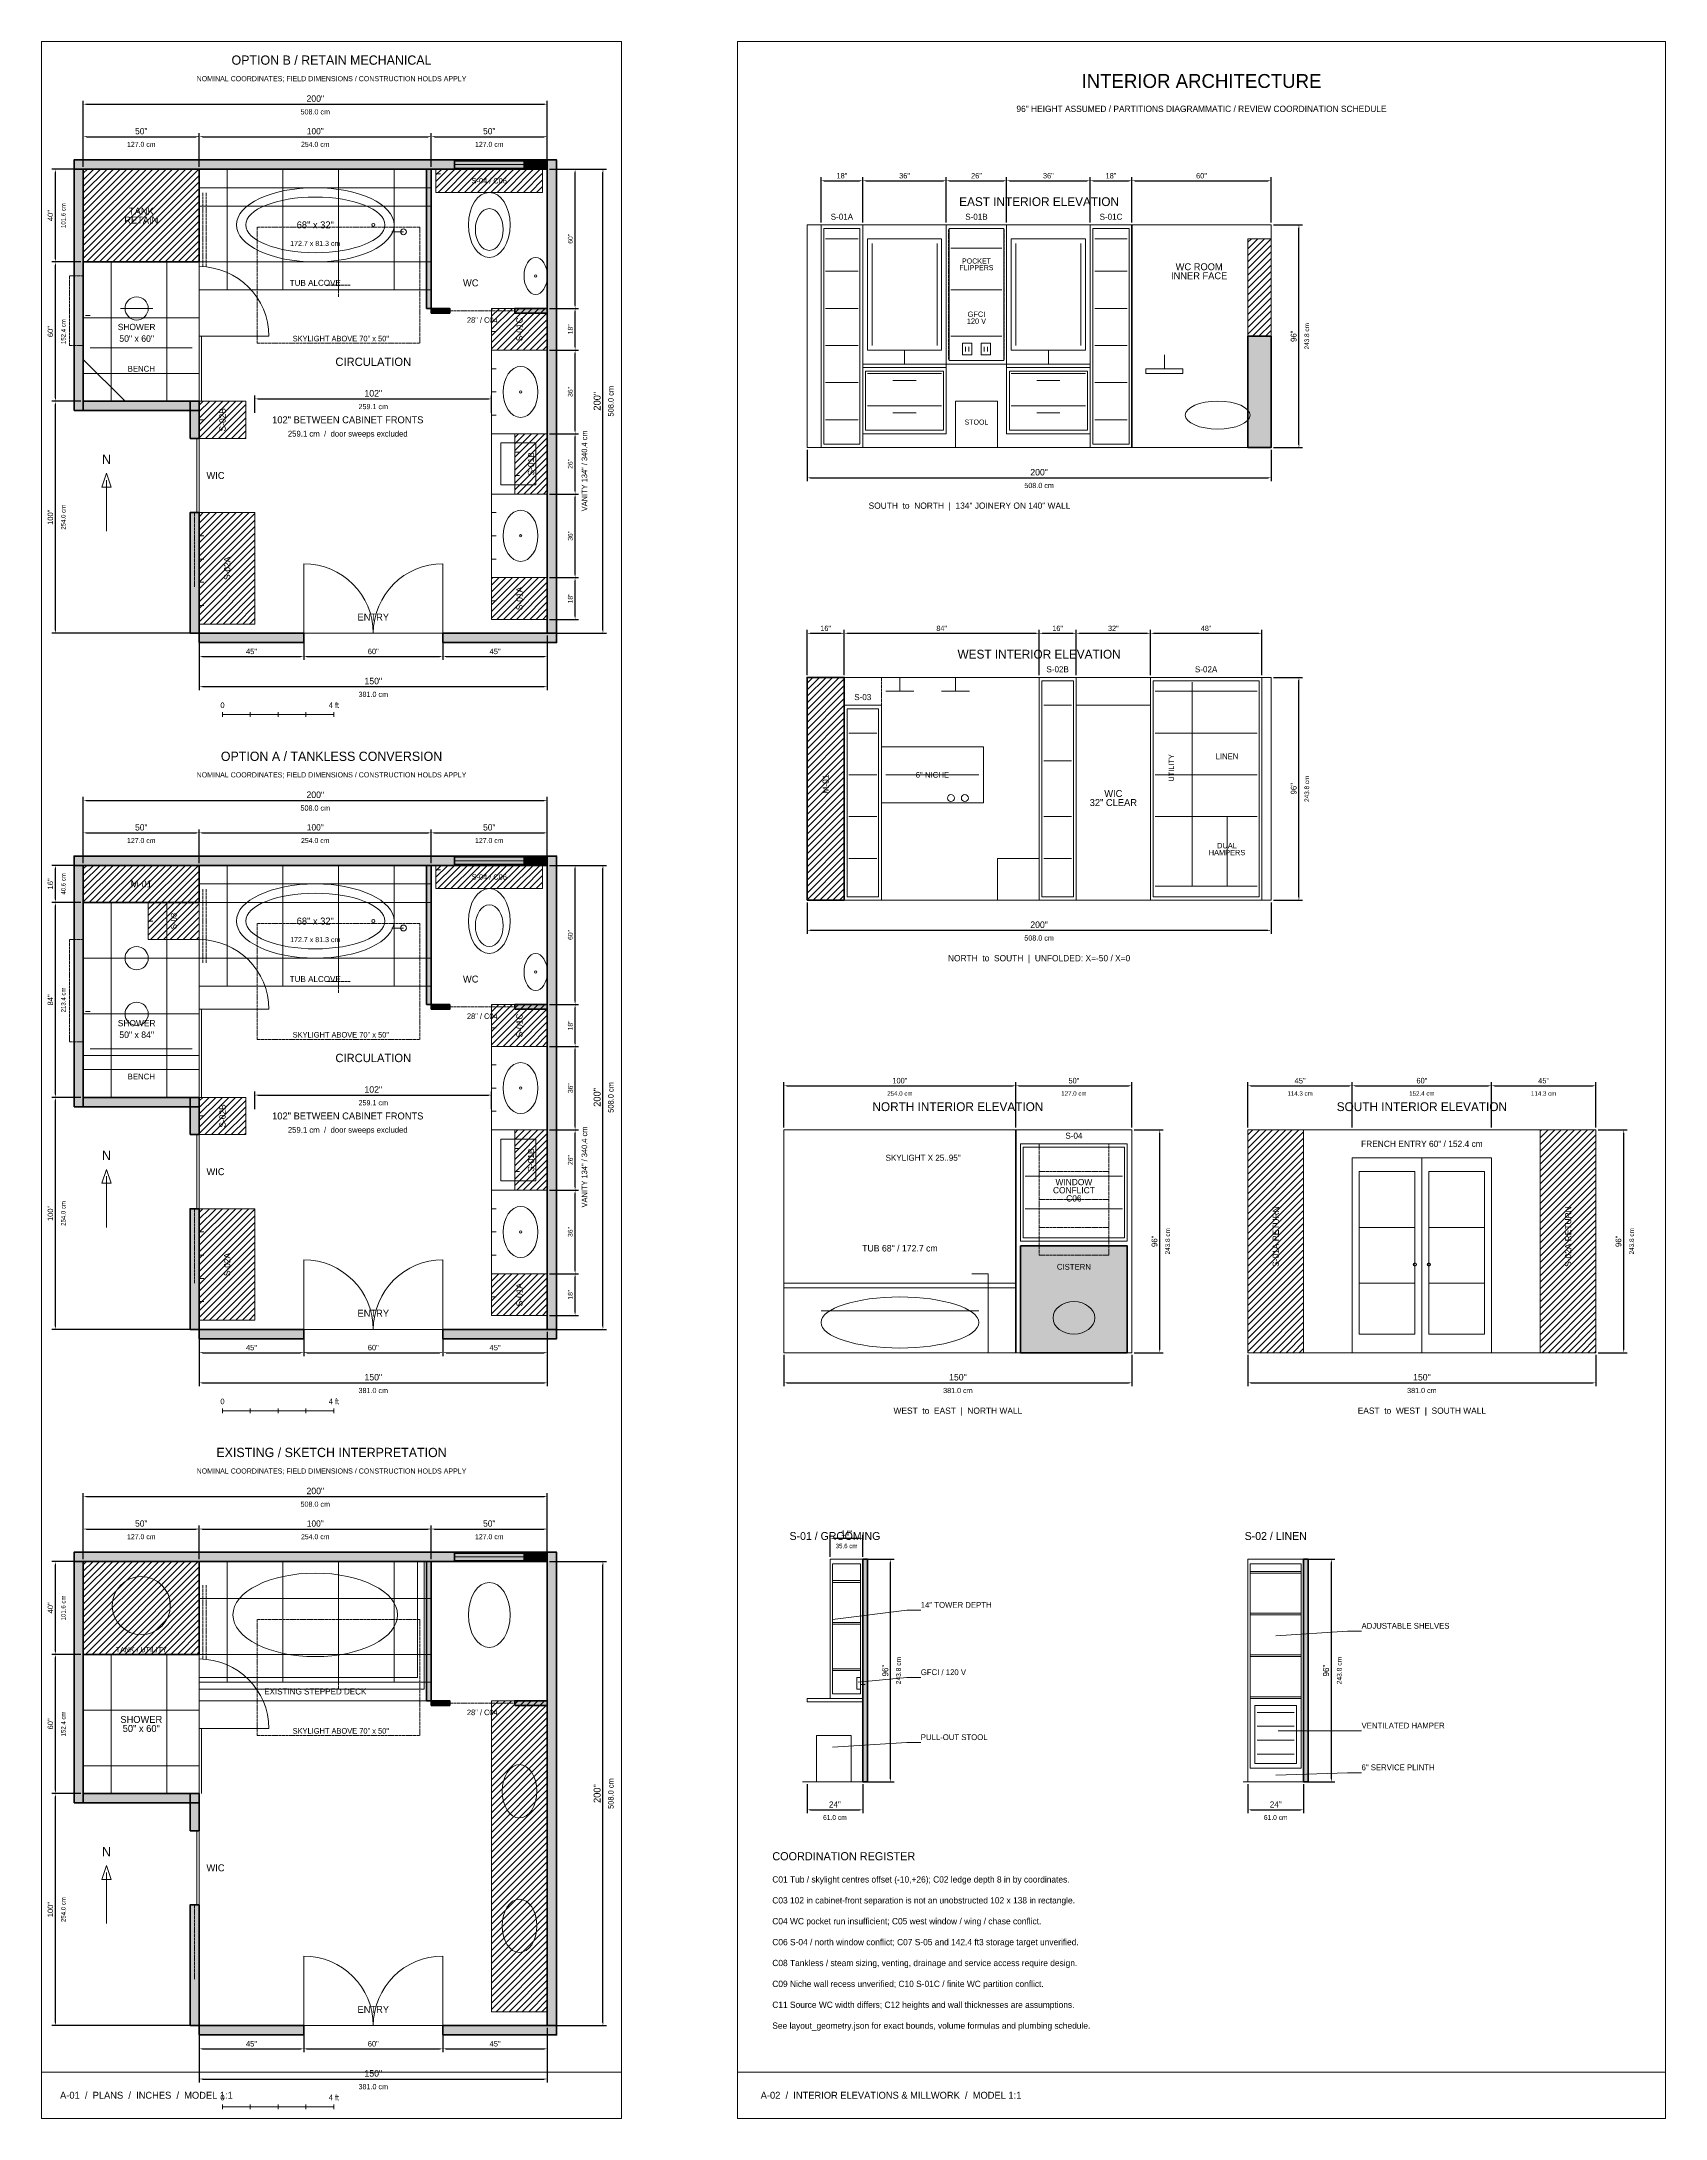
# Model space of a CAD drawing. Header units: inches. Extents: x 0 to 700, y 0 to 895.
import ezdxf
from ezdxf.enums import TextEntityAlignment as Align

# ---------------------------------------------------------------- set-up
doc = ezdxf.new("R2010")
doc.units = ezdxf.units.IN
doc.header["$MEASUREMENT"] = 0
doc.linetypes.add('DASHED', pattern=[1.524, 1.27, -0.254])
for name, color, linetype, lineweight in [('A-ANNO-TEXT', 7, 'Continuous', 13), ('A-CLNG-SKYLIGHT', 7, 'Continuous', 13), ('A-COORD-HOLD', 7, 'Continuous', 13), ('A-DIMS-IMP', 7, 'Continuous', 13), ('A-DIMS-MET', 7, 'Continuous', 13), ('A-DOOR', 7, 'Continuous', 13), ('A-ELEV-LINE', 7, 'Continuous', 13), ('A-FIXT-PLMB', 7, 'Continuous', 18), ('A-FLOR-PATT', 7, 'Continuous', 13), ('A-GLAZ', 7, 'Continuous', 13), ('A-MILLWORK-STOR', 7, 'Continuous', 18), ('A-WALL-EXIST', 7, 'Continuous', 40), ('A-WALL-NEW', 7, 'Continuous', 40)]:
    doc.layers.add(name, color=color, linetype=linetype, lineweight=lineweight)
doc.styles.add('BODY', font='IBMPlexSans-400.ttf')
doc.styles.add('MONO', font='JetBrainsMono-400.ttf')
doc.styles.add('TITLE', font='SpaceGrotesk-600.ttf')
doc.dimstyles.new('BATH-ARCH', dxfattribs={"dimtxt": 2.6, "dimasz": 1.4, "dimexe": 1.5, "dimexo": 1, "dimgap": 1, "dimtad": 1, "dimdec": 0, "dimtxsty": 'MONO', "dimcen": 2.5, "dimclrd": 7, "dimclre": 7, "dimclrt": 7, "dimazin": 3, "dimtfac": 1, "dimtmove": 0, "dimatfit": 3})

msp = doc.modelspace()

# ---------------------------------------------------------------- hatches: boundary and pattern name
at = {"layer": 'A-MILLWORK-STOR'}
h = msp.add_hatch(dxfattribs=at)
h.set_pattern_fill('ANSI31', scale=16)
h.paths.add_polyline_path([(170, 830), (216, 830), (216, 840), (170, 840)])
h = msp.add_hatch(dxfattribs=at)
h.set_pattern_fill('ANSI31', scale=16)
h.paths.add_polyline_path([(520, 768), (530, 768), (530, 810), (520, 810)])
h = msp.add_hatch(dxfattribs=at)
h.set_pattern_fill('ANSI31', scale=16)
h.paths.add_polyline_path([(194, 762), (218, 762), (218, 780), (194, 780)])
h = msp.add_hatch(dxfattribs=at)
h.set_pattern_fill('ANSI31', scale=16)
h.paths.add_polyline_path([(68, 724), (88, 724), (88, 740), (68, 740)])
h = msp.add_hatch(dxfattribs=at)
h.set_pattern_fill('ANSI31', scale=16)
h.paths.add_polyline_path([(204, 700), (218, 700), (218, 726), (204, 726)])
h = msp.add_hatch(dxfattribs=at)
h.set_pattern_fill('ANSI31', scale=16)
h.paths.add_polyline_path([(204, 700), (218, 700), (218, 726), (204, 726)])
h = msp.add_hatch(dxfattribs=at)
h.set_pattern_fill('ANSI31', scale=16)
h.paths.add_polyline_path([(68, 644), (92, 644), (92, 692), (68, 692)])
h = msp.add_hatch(dxfattribs=at)
h.set_pattern_fill('ANSI31', scale=16)
h.paths.add_polyline_path([(194, 646), (218, 646), (218, 664), (194, 664)])
h = msp.add_hatch(dxfattribs=at)
h.set_pattern_fill('ANSI31', scale=16)
h.paths.add_polyline_path([(170, 530), (216, 530), (216, 540), (170, 540)])
h = msp.add_hatch(dxfattribs=at)
h.set_pattern_fill('ANSI31', scale=16)
h.paths.add_polyline_path([(46, 508), (68, 508), (68, 524), (46, 524)])
h = msp.add_hatch(dxfattribs=at)
h.set_pattern_fill('ANSI31', scale=16)
h.paths.add_polyline_path([(194, 462), (218, 462), (218, 480), (194, 480)])
h = msp.add_hatch(dxfattribs=at)
h.set_pattern_fill('ANSI31', scale=16)
h.paths.add_polyline_path([(68, 424), (88, 424), (88, 440), (68, 440)])
h = msp.add_hatch(dxfattribs=at)
h.set_pattern_fill('ANSI31', scale=16)
h.paths.add_polyline_path([(204, 400), (218, 400), (218, 426), (204, 426)])
h = msp.add_hatch(dxfattribs=at)
h.set_pattern_fill('ANSI31', scale=16)
h.paths.add_polyline_path([(204, 400), (218, 400), (218, 426), (204, 426)])
h = msp.add_hatch(dxfattribs=at)
h.set_pattern_fill('ANSI31', scale=16)
h.paths.add_polyline_path([(520, 330), (544, 330), (544, 426), (520, 426)])
h = msp.add_hatch(dxfattribs=at)
h.set_pattern_fill('ANSI31', scale=16)
h.paths.add_polyline_path([(646, 330), (670, 330), (670, 426), (646, 426)])
h = msp.add_hatch(dxfattribs=at)
h.set_pattern_fill('ANSI31', scale=16)
h.paths.add_polyline_path([(68, 344), (92, 344), (92, 392), (68, 392)])
h = msp.add_hatch(dxfattribs=at)
h.set_pattern_fill('ANSI31', scale=16)
h.paths.add_polyline_path([(194, 346), (218, 346), (218, 364), (194, 364)])
h = msp.add_hatch(dxfattribs=at)
h.set_pattern_fill('ANSI31', scale=16)
h.paths.add_polyline_path([(194, 46), (218, 46), (218, 180), (194, 180)])
at = {"layer": 'A-WALL-EXIST'}
h = msp.add_hatch(color=8, dxfattribs=at)
h.dxf.hatch_style = 1
h.paths.add_polyline_path([(14, 840), (178, 840), (178, 844), (14, 844)])
h = msp.add_hatch(color=8, dxfattribs=at)
h.dxf.hatch_style = 1
h.paths.add_polyline_path([(178, 840), (208, 840), (208, 844), (178, 844)])
h = msp.add_hatch(color=8, dxfattribs=at)
h.dxf.hatch_style = 1
h.paths.add_polyline_path([(208, 840), (218, 840), (218, 844), (208, 844)])
h = msp.add_hatch(color=8, dxfattribs=at)
h.dxf.hatch_style = 1
h.paths.add_polyline_path([(218, 640), (222, 640), (222, 844), (218, 844)])
h = msp.add_hatch(color=8, dxfattribs=at)
h.dxf.hatch_style = 1
h.paths.add_polyline_path([(14, 736), (18, 736), (18, 840), (14, 840)])
h = msp.add_hatch(color=8, dxfattribs=at)
h.dxf.hatch_style = 1
h.paths.add_polyline_path([(18, 736), (68, 736), (68, 740), (18, 740)])
h = msp.add_hatch(color=8, dxfattribs=at)
h.dxf.hatch_style = 1
h.paths.add_polyline_path([(64, 724), (68, 724), (68, 740), (64, 740)])
h = msp.add_hatch(color=8, dxfattribs=at)
h.dxf.hatch_style = 1
h.paths.add_polyline_path([(64, 640), (68, 640), (68, 692), (64, 692)])
h = msp.add_hatch(color=8, dxfattribs=at)
h.dxf.hatch_style = 1
h.paths.add_polyline_path([(68, 636), (113, 636), (113, 640), (68, 640)])
h = msp.add_hatch(color=8, dxfattribs=at)
h.dxf.hatch_style = 1
h.paths.add_polyline_path([(173, 636), (222, 636), (222, 640), (173, 640)])
h = msp.add_hatch(color=8, dxfattribs=at)
h.dxf.hatch_style = 1
h.paths.add_polyline_path([(14, 540), (178, 540), (178, 544), (14, 544)])
h = msp.add_hatch(color=8, dxfattribs=at)
h.dxf.hatch_style = 1
h.paths.add_polyline_path([(14, 436), (18, 436), (18, 540), (14, 540)])
h = msp.add_hatch(color=8, dxfattribs=at)
h.dxf.hatch_style = 1
h.paths.add_polyline_path([(178, 540), (208, 540), (208, 544), (178, 544)])
h = msp.add_hatch(color=8, dxfattribs=at)
h.dxf.hatch_style = 1
h.paths.add_polyline_path([(208, 540), (218, 540), (218, 544), (208, 544)])
h = msp.add_hatch(color=8, dxfattribs=at)
h.dxf.hatch_style = 1
h.paths.add_polyline_path([(218, 340), (222, 340), (222, 544), (218, 544)])
h = msp.add_hatch(color=8, dxfattribs=at)
h.dxf.hatch_style = 1
h.paths.add_polyline_path([(18, 436), (68, 436), (68, 440), (18, 440)])
h = msp.add_hatch(color=8, dxfattribs=at)
h.dxf.hatch_style = 1
h.paths.add_polyline_path([(64, 424), (68, 424), (68, 440), (64, 440)])
h = msp.add_hatch(color=8, dxfattribs=at)
h.dxf.hatch_style = 1
h.paths.add_polyline_path([(64, 340), (68, 340), (68, 392), (64, 392)])
h = msp.add_hatch(color=8, dxfattribs=at)
h.dxf.hatch_style = 1
h.paths.add_polyline_path([(68, 336), (113, 336), (113, 340), (68, 340)])
h = msp.add_hatch(color=8, dxfattribs=at)
h.dxf.hatch_style = 1
h.paths.add_polyline_path([(173, 336), (222, 336), (222, 340), (173, 340)])
h = msp.add_hatch(color=8, dxfattribs=at)
h.dxf.hatch_style = 1
h.paths.add_polyline_path([(14, 240), (178, 240), (178, 244), (14, 244)])
h = msp.add_hatch(color=8, dxfattribs=at)
h.dxf.hatch_style = 1
h.paths.add_polyline_path([(178, 240), (208, 240), (208, 244), (178, 244)])
h = msp.add_hatch(color=8, dxfattribs=at)
h.dxf.hatch_style = 1
h.paths.add_polyline_path([(208, 240), (218, 240), (218, 244), (208, 244)])
h = msp.add_hatch(color=8, dxfattribs=at)
h.dxf.hatch_style = 1
h.paths.add_polyline_path([(218, 40), (222, 40), (222, 244), (218, 244)])
h = msp.add_hatch(color=8, dxfattribs=at)
h.dxf.hatch_style = 1
h.paths.add_polyline_path([(14, 136), (18, 136), (18, 240), (14, 240)])
h = msp.add_hatch(dxfattribs=at)
h.set_pattern_fill('ANSI31', scale=16)
h.paths.add_polyline_path([(18, 200), (68, 200), (68, 240), (18, 240)])
h = msp.add_hatch(color=8, dxfattribs=at)
h.dxf.hatch_style = 1
h.paths.add_polyline_path([(354, 145), (356, 145), (356, 241), (354, 241)])
h = msp.add_hatch(color=8, dxfattribs=at)
h.dxf.hatch_style = 1
h.paths.add_polyline_path([(544, 145), (546, 145), (546, 241), (544, 241)])
h = msp.add_hatch(color=8, dxfattribs=at)
h.dxf.hatch_style = 1
h.paths.add_polyline_path([(18, 136), (68, 136), (68, 140), (18, 140)])
h = msp.add_hatch(color=8, dxfattribs=at)
h.dxf.hatch_style = 1
h.paths.add_polyline_path([(64, 124), (68, 124), (68, 140), (64, 140)])
h = msp.add_hatch(color=8, dxfattribs=at)
h.dxf.hatch_style = 1
h.paths.add_polyline_path([(64, 40), (68, 40), (68, 92), (64, 92)])
h = msp.add_hatch(color=8, dxfattribs=at)
h.dxf.hatch_style = 1
h.paths.add_polyline_path([(68, 36), (113, 36), (113, 40), (68, 40)])
h = msp.add_hatch(color=8, dxfattribs=at)
h.dxf.hatch_style = 1
h.paths.add_polyline_path([(173, 36), (222, 36), (222, 40), (173, 40)])
at = {"layer": 'A-WALL-NEW'}
h = msp.add_hatch(dxfattribs=at)
h.set_pattern_fill('ANSI31', scale=16)
h.paths.add_polyline_path([(18, 800), (68, 800), (68, 840), (18, 840)])
h = msp.add_hatch(color=8, dxfattribs=at)
h.dxf.hatch_style = 1
h.paths.add_polyline_path([(166, 780), (168, 780), (168, 840), (166, 840)])
h = msp.add_hatch(color=8, dxfattribs=at)
h.dxf.hatch_style = 1
h.paths.add_polyline_path([(168, 778), (176, 778), (176, 780), (168, 780)])
h = msp.add_hatch(color=8, dxfattribs=at)
h.dxf.hatch_style = 1
h.paths.add_polyline_path([(204, 778), (218, 778), (218, 780), (204, 780)])
h = msp.add_hatch(color=8, dxfattribs=at)
h.dxf.hatch_style = 1
h.paths.add_polyline_path([(520, 720), (530, 720), (530, 768), (520, 768)])
h = msp.add_hatch(dxfattribs=at)
h.set_pattern_fill('ANSI31', scale=16)
h.paths.add_polyline_path([(330, 525), (346, 525), (346, 621), (330, 621)])
h = msp.add_hatch(dxfattribs=at)
h.set_pattern_fill('ANSI31', scale=16)
h.paths.add_polyline_path([(18, 524), (68, 524), (68, 540), (18, 540)])
h = msp.add_hatch(color=8, dxfattribs=at)
h.dxf.hatch_style = 1
h.paths.add_polyline_path([(166, 480), (168, 480), (168, 540), (166, 540)])
h = msp.add_hatch(color=8, dxfattribs=at)
h.dxf.hatch_style = 1
h.paths.add_polyline_path([(168, 478), (176, 478), (176, 480), (168, 480)])
h = msp.add_hatch(color=8, dxfattribs=at)
h.dxf.hatch_style = 1
h.paths.add_polyline_path([(204, 478), (218, 478), (218, 480), (204, 480)])
h = msp.add_hatch(color=8, dxfattribs=at)
h.dxf.hatch_style = 1
h.paths.add_polyline_path([(422, 330), (468, 330), (468, 376), (422, 376)])
h = msp.add_hatch(color=8, dxfattribs=at)
h.dxf.hatch_style = 1
h.paths.add_polyline_path([(166, 180), (168, 180), (168, 240), (166, 240)])
h = msp.add_hatch(color=8, dxfattribs=at)
h.dxf.hatch_style = 1
h.paths.add_polyline_path([(168, 178), (176, 178), (176, 180), (168, 180)])
h = msp.add_hatch(color=8, dxfattribs=at)
h.dxf.hatch_style = 1
h.paths.add_polyline_path([(204, 178), (218, 178), (218, 180), (204, 180)])

# ---------------------------------------------------------------- linework, layer by layer
at = {"layer": 'A-ANNO-TEXT'}
for p, q in [((28, 684), (28, 706)), ((28, 384), (28, 406)), ((28, 84), (28, 106))]:
    msp.add_line(p, q, dxfattribs=at)
at = {"layer": 'A-CLNG-SKYLIGHT', "linetype": 'DASHED'}
for p, q in [((123, 790), (133, 790)), ((128, 785), (128, 795)), ((128, 485), (128, 495)), ((123, 490), (133, 490)), ((345, 426), (415, 426)), ((123, 190), (133, 190)), ((128, 185), (128, 195))]:
    msp.add_line(p, q, dxfattribs=at)
for points in [[(93, 765), (163, 765), (163, 815), (93, 815)], [(93, 465), (163, 465), (163, 515), (93, 515)], [(93, 165), (163, 165), (163, 215), (93, 215)]]:
    msp.add_lwpolyline(points, close=True, dxfattribs=at)
at = {"layer": 'A-COORD-HOLD', "linetype": 'DASHED'}
for p, q in [((69.5, 798), (69.5, 830)), ((71, 798), (71, 830)), ((176, 779), (204, 779)), ((69.5, 498), (69.5, 530)), ((71, 498), (71, 530)), ((176, 479), (204, 479)), ((69.5, 198), (69.5, 230)), ((71, 198), (71, 230)), ((176, 179), (204, 179))]:
    msp.add_line(p, q, dxfattribs=at)
for points in [[(12, 764), (18, 764), (18, 794), (12, 794)], [(12, 464), (18, 464), (18, 508), (12, 508)], [(430, 372), (460, 372), (460, 420), (430, 420)]]:
    msp.add_lwpolyline(points, close=True, dxfattribs=at)
at = {"layer": 'A-DIMS-IMP'}
for p, q in [((78, 606), (78, 604)), ((78, 605), (126, 605)), ((90, 606), (90, 604)), ((102, 606), (102, 604)), ((114, 606), (114, 604)), ((126, 606), (126, 604)), ((78, 306), (78, 304)), ((78, 305), (126, 305)), ((90, 306), (90, 304)), ((102, 306), (102, 304)), ((114, 306), (114, 304)), ((126, 306), (126, 304)), ((78, 6), (78, 4)), ((78, 5), (126, 5)), ((90, 6), (90, 4)), ((102, 6), (102, 4)), ((114, 6), (114, 4)), ((126, 6), (126, 4))]:
    msp.add_line(p, q, dxfattribs=at)
at = {"layer": 'A-DOOR'}
for p, q in [((68, 768), (98, 768)), ((64, 724), (68, 724)), ((67, 692), (67, 724)), ((64, 692), (68, 692)), ((113, 640), (113, 670)), ((173, 640), (173, 670)), ((68, 478), (98, 478)), ((64, 424), (68, 424)), ((67, 392), (67, 424)), ((595, 330), (595, 414)), ((64, 392), (68, 392)), ((568, 384), (592, 384)), ((598, 384), (622, 384)), ((113, 340), (113, 370)), ((173, 340), (173, 370)), ((568, 360), (592, 360)), ((598, 360), (622, 360)), ((68, 168), (98, 168)), ((64, 124), (68, 124)), ((67, 92), (67, 124)), ((64, 92), (68, 92)), ((113, 40), (113, 70)), ((173, 40), (173, 70))]:
    msp.add_line(p, q, dxfattribs=at)
at = {"layer": 'A-DOOR', "linetype": 'DASHED'}
for p, q in [((66, 660), (66, 692)), ((66, 360), (66, 392)), ((66, 60), (66, 92))]:
    msp.add_line(p, q, dxfattribs=at)
at = {"layer": 'A-DOOR'}
for points in [[(446, 525), (478, 525), (478, 609), (446, 609)], [(565, 330), (625, 330), (625, 414), (565, 414)]]:
    msp.add_lwpolyline(points, close=True, dxfattribs=at)
for centre, start, end in [((68, 768), 0, 90), ((113, 640), 0, 90), ((173, 640), 90, 180), ((68, 478), 0, 90), ((113, 340), 0, 90), ((173, 340), 90, 180), ((68, 168), 0, 90), ((113, 40), 0, 90), ((173, 40), 90, 180)]:
    msp.add_arc(centre, 30, start, end, dxfattribs=at)
at = {"layer": 'A-ELEV-LINE'}
for p, q in [((330, 816), (530, 816)), ((358, 764), (358, 808)), ((386, 764), (386, 808)), ((420, 764), (420, 808)), ((448, 764), (448, 808)), ((398.3, 761.5), (398.3, 763.5)), ((399.7, 761.5), (399.7, 763.5)), ((406.3, 761.5), (406.3, 763.5)), ((407.7, 761.5), (407.7, 763.5)), ((330, 720), (530, 720)), ((330, 621), (530, 621)), ((430, 525), (430, 621)), ((330, 525), (530, 525)), ((320, 426), (470, 426)), ((520, 426), (670, 426)), ((320, 330), (470, 330)), ((520, 330), (670, 330)), ((341, 215), (373, 219)), ((373, 219), (379, 219)), ((532, 208), (563, 210)), ((563, 210), (569, 210)), ((352, 188), (373, 190)), ((373, 190), (379, 190)), ((341, 160), (373, 162)), ((373, 162), (379, 162)), ((533, 167), (563, 167)), ((563, 167), (569, 167)), ((328, 145), (360, 145)), ((518, 145), (550, 145)), ((532, 148), (563, 149)), ((563, 149), (569, 149)), ((0, 20), (250, 20)), ((300, 20), (700, 20))]:
    msp.add_line(p, q, dxfattribs=at)
at = {"layer": 'A-ELEV-LINE', "linetype": 'DASHED'}
msp.add_line((353, 187), (355, 187), dxfattribs=at)
at = {"layer": 'A-ELEV-LINE'}
for points in [[(0, 0), (250, 0), (250, 895), (0, 895)], [(300, 0), (700, 0), (700, 895), (300, 895)], [(330, 720), (530, 720), (530, 816), (330, 816)], [(470, 720), (530, 720), (530, 816), (470, 816)], [(397, 760), (401, 760), (401, 765), (397, 765)], [(405, 760), (409, 760), (409, 765), (405, 765)], [(28, 709), (26, 703), (30, 703)], [(330, 525), (530, 525), (530, 621), (330, 621)], [(320, 330), (470, 330), (470, 426), (320, 426)], [(520, 330), (670, 330), (670, 426), (520, 426)], [(28, 409), (26, 403), (30, 403)], [(351.5, 185), (353, 185), (353, 190), (351.5, 190)], [(28, 109), (26, 103), (30, 103)]]:
    msp.add_lwpolyline(points, close=True, dxfattribs=at)
at = {"layer": 'A-FIXT-PLMB'}
for p, q in [((156, 813), (151, 813)), ((34, 780), (48, 780)), ((19, 777), (21, 777)), ((21, 763), (65, 763)), ((372, 756), (372, 762)), ((434, 756), (434, 762)), ((484, 754), (484, 760)), ((370, 621), (370, 615)), ((394, 621), (394, 615)), ((364, 615), (376, 615)), ((388, 615), (400, 615)), ((156, 513), (151, 513)), ((34, 500), (48, 500)), ((19, 477), (21, 477)), ((34, 476), (48, 476)), ((21, 461), (65, 461)), ((401, 364), (408, 364)), ((408, 330), (408, 364)), ((336, 348), (404, 348))]:
    msp.add_line(p, q, dxfattribs=at)
for points in [[(354, 754.5), (390, 754.5), (390, 756), (354, 756)], [(416, 754.5), (452, 754.5), (452, 756), (416, 756)], [(476, 752), (492, 752), (492, 754), (476, 754)], [(362, 567), (406, 567), (406, 591), (362, 591)], [(412, 525), (430, 525), (430, 543), (412, 543)], [(320, 358), (420, 358), (420, 360), (320, 360)], [(68, 180), (168, 180), (168, 240), (68, 240)], [(68, 185), (165, 185), (165, 240), (68, 240)], [(68, 190), (162, 190), (162, 240), (68, 240)], [(330, 179.5), (354, 179.5), (354, 181), (330, 181)]]:
    msp.add_lwpolyline(points, close=True, dxfattribs=at)
for centre, major_axis, ratio in [((118, 816), (34, 0), 0.470588), ((118, 816), (30, 0), 0.4), ((193, 816), (0, 14), 0.642857), ((143, 816), (0.65, 0), 1), ((193, 814), (0, 9), 0.666667), ((156, 813), (1.25, 0), 1), ((213, 794), (0, 8), 0.625), ((213, 794), (0.5, 0), 1), ((41, 780), (5, 0), 1), ((206.5, 744), (0, 11), 0.681818), ((206.5, 744), (0.5, 0), 1), ((507, 734), (14, 0), 0.428571), ((206.5, 682), (0, 11), 0.681818), ((206.5, 682), (0.5, 0), 1), ((392, 569), (1.5, 0), 1), ((398, 569), (1.5, 0), 1), ((118, 516), (34, 0), 0.470588), ((193, 516), (0, 14), 0.642857), ((118, 516), (30, 0), 0.4), ((193, 514), (0, 9), 0.666667), ((143, 516), (0.65, 0), 1), ((156, 513), (1.25, 0), 1), ((41, 500), (5, 0), 1), ((213, 494), (0, 8), 0.625), ((213, 494), (0.5, 0), 1), ((41, 476), (5, 0), 1), ((206.5, 444), (0, 11), 0.681818), ((206.5, 444), (0.5, 0), 1), ((206.5, 382), (0, 11), 0.681818), ((206.5, 382), (0.5, 0), 1), ((592, 368), (0.7, 0), 1), ((598, 368), (0.7, 0), 1), ((370, 343), (34, 0), 0.323529), ((445, 345), (9, 0), 0.777778), ((43, 221), (12.5, 0), 1), ((118, 217), (35.5, 0), 0.507042), ((193, 217), (0, 14), 0.642857), ((206, 141), (0, 11.5), 0.652174), ((206, 83), (0, 11.5), 0.652174)]:
    msp.add_ellipse(centre, major_axis=major_axis, ratio=ratio, dxfattribs=at)
at = {"layer": 'A-FLOR-PATT'}
for p, q in [((80, 788), (80, 840)), ((104, 788), (104, 840)), ((128, 788), (128, 840)), ((152, 788), (152, 840)), ((68, 824), (168, 824)), ((30, 740), (30, 800)), ((54, 740), (54, 800)), ((68, 800), (168, 800)), ((18, 776), (68, 776)), ((18, 752), (68, 752)), ((80, 488), (80, 540)), ((104, 488), (104, 540)), ((128, 488), (128, 540)), ((152, 488), (152, 540)), ((30, 440), (30, 524)), ((54, 440), (54, 524)), ((68, 524), (168, 524)), ((18, 500), (68, 500)), ((68, 500), (168, 500)), ((18, 476), (68, 476)), ((18, 452), (68, 452)), ((80, 188), (80, 240)), ((104, 188), (104, 240)), ((128, 188), (128, 240)), ((152, 188), (152, 240)), ((68, 224), (168, 224)), ((30, 140), (30, 200)), ((54, 140), (54, 200)), ((68, 200), (168, 200)), ((18, 176), (68, 176)), ((18, 152), (68, 152))]:
    msp.add_line(p, q, dxfattribs=at)
for points in [[(68, 640), (218, 640), (218, 840), (18, 840), (18, 740), (68, 740)], [(68, 788), (168, 788), (168, 840), (68, 840)], [(68, 832), (168, 832), (168, 840), (68, 840)], [(18, 740), (68, 740), (68, 800), (18, 800)], [(194, 664), (218, 664), (218, 762), (194, 762)], [(18, 740), (36, 740), (18, 758)], [(68, 340), (218, 340), (218, 540), (18, 540), (18, 440), (68, 440)], [(68, 488), (168, 488), (168, 540), (68, 540)], [(68, 532), (168, 532), (168, 540), (68, 540)], [(18, 440), (68, 440), (68, 524), (18, 524)], [(18, 440), (68, 440), (68, 458), (18, 458)], [(194, 364), (218, 364), (218, 462), (194, 462)], [(68, 40), (218, 40), (218, 240), (18, 240), (18, 140), (68, 140)], [(68, 188), (168, 188), (168, 240), (68, 240)], [(18, 140), (68, 140), (68, 200), (18, 200)]]:
    msp.add_lwpolyline(points, close=True, dxfattribs=at)
at = {"layer": 'A-GLAZ'}
for p, q in [((178, 843.5), (208, 843.5)), ((178, 842), (208, 842)), ((178, 840.5), (208, 840.5)), ((68, 740), (68, 768)), ((69, 740), (69, 768)), ((178, 543.5), (208, 543.5)), ((178, 542), (208, 542)), ((178, 540.5), (208, 540.5)), ((68, 440), (68, 478)), ((69, 440), (69, 478)), ((178, 243.5), (208, 243.5)), ((178, 242), (208, 242)), ((178, 240.5), (208, 240.5)), ((68, 140), (68, 168)), ((69, 140), (69, 168))]:
    msp.add_line(p, q, dxfattribs=at)
at = {"layer": 'A-GLAZ', "linetype": 'DASHED'}
for p, q in [((68, 768), (68, 798)), ((362, 525), (362, 621)), ((68, 478), (68, 508)), ((430, 408), (460, 408)), ((430, 396), (460, 396)), ((430, 384), (460, 384)), ((68, 168), (68, 198))]:
    msp.add_line(p, q, dxfattribs=at)
at = {"layer": 'A-GLAZ'}
for points in [[(356, 762), (388, 762), (388, 810), (356, 810)], [(418, 762), (450, 762), (450, 810), (418, 810)], [(568, 338), (592, 338), (592, 408), (568, 408)], [(598, 338), (622, 338), (622, 408), (598, 408)]]:
    msp.add_lwpolyline(points, close=True, dxfattribs=at)
at = {"layer": 'A-GLAZ', "linetype": 'DASHED'}
msp.add_lwpolyline([(430, 372), (460, 372), (460, 420), (430, 420)], close=True, dxfattribs=at)
at = {"layer": 'A-MILLWORK-STOR'}
for p, q in [((170, 838), (172, 838)), ((338, 810), (352, 810)), ((392, 806), (414, 806)), ((454, 810), (468, 810)), ((338, 796), (352, 796)), ((392, 788), (414, 788)), ((454, 796), (468, 796)), ((338, 780), (352, 780)), ((454, 780), (468, 780)), ((194, 770), (196, 770)), ((338, 764), (352, 764)), ((392, 768), (414, 768)), ((454, 764), (468, 764)), ((194, 754), (196, 754)), ((356, 752), (388, 752)), ((418, 752), (450, 752)), ((194, 744), (196, 744)), ((338, 748), (352, 748)), ((367, 749), (377, 749)), ((429, 749), (439, 749)), ((454, 748), (468, 748)), ((194, 734), (196, 734)), ((356, 738), (388, 738)), ((367, 735), (377, 735)), ((418, 738), (450, 738)), ((429, 735), (439, 735)), ((68, 732), (70, 732)), ((338, 732), (352, 732)), ((454, 732), (468, 732)), ((204, 718), (206, 718)), ((204, 708), (206, 708)), ((194, 692), (196, 692)), ((68, 682), (70, 682)), ((194, 682), (196, 682)), ((68, 672), (70, 672)), ((194, 672), (196, 672)), ((68, 662), (70, 662)), ((194, 654), (196, 654)), ((68, 652), (70, 652)), ((496, 531), (496, 619)), ((432, 609), (444, 609)), ((480, 615), (524, 615)), ((348, 597), (360, 597)), ((480, 597), (524, 597)), ((432, 585), (444, 585)), ((348, 579), (360, 579)), ((364, 579), (404, 579)), ((480, 579), (524, 579)), ((348, 561), (360, 561)), ((432, 561), (444, 561)), ((480, 561), (524, 561)), ((511, 531), (511, 561)), ((170, 538), (172, 538)), ((348, 543), (360, 543)), ((432, 543), (444, 543)), ((480, 531), (524, 531)), ((46, 516), (48, 516)), ((194, 470), (196, 470)), ((194, 454), (196, 454)), ((194, 444), (196, 444)), ((68, 432), (70, 432)), ((194, 434), (196, 434)), ((204, 418), (206, 418)), ((204, 408), (206, 408)), ((424, 406), (466, 406)), ((194, 392), (196, 392)), ((424, 392), (466, 392)), ((68, 382), (70, 382)), ((194, 382), (196, 382)), ((68, 372), (70, 372)), ((194, 372), (196, 372)), ((68, 362), (70, 362)), ((68, 352), (70, 352)), ((194, 354), (196, 354)), ((524, 175), (540, 175)), ((524, 169), (540, 169)), ((524, 163), (540, 163)), ((524, 157), (540, 157))]:
    msp.add_line(p, q, dxfattribs=at)
at = {"layer": 'A-MILLWORK-STOR', "linetype": 'DASHED'}
for p, q in [((391, 758), (391, 814)), ((415, 758), (415, 814))]:
    msp.add_line(p, q, dxfattribs=at)
at = {"layer": 'A-MILLWORK-STOR'}
for points in [[(170, 830), (216, 830), (216, 840), (170, 840)], [(336, 720), (354, 720), (354, 816), (336, 816)], [(337.2, 721.5), (352.8, 721.5), (352.8, 814.5), (337.2, 814.5)], [(390, 756), (416, 756), (416, 816), (390, 816)], [(391.2, 757.5), (414.8, 757.5), (414.8, 814.5), (391.2, 814.5)], [(452, 720), (470, 720), (470, 816), (452, 816)], [(453.2, 721.5), (468.8, 721.5), (468.8, 814.5), (453.2, 814.5)], [(520, 768), (530, 768), (530, 810), (520, 810)], [(194, 762), (218, 762), (218, 780), (194, 780)], [(194, 726), (218, 726), (218, 762), (194, 762)], [(354, 726), (390, 726), (390, 754.5), (354, 754.5)], [(355.2, 727.5), (388.8, 727.5), (388.8, 753), (355.2, 753)], [(416, 726), (452, 726), (452, 754.5), (416, 754.5)], [(417.2, 727.5), (450.8, 727.5), (450.8, 753), (417.2, 753)], [(68, 724), (88, 724), (88, 740), (68, 740)], [(394, 720), (412, 720), (412, 740), (394, 740)], [(204, 700), (218, 700), (218, 726), (204, 726)], [(204, 700), (218, 700), (218, 726), (204, 726)], [(198, 704), (213, 704), (213, 722), (198, 722)], [(194, 664), (218, 664), (218, 700), (194, 700)], [(68, 644), (92, 644), (92, 692), (68, 692)], [(194, 646), (218, 646), (218, 664), (194, 664)], [(430, 525), (446, 525), (446, 621), (430, 621)], [(431.2, 526.5), (444.8, 526.5), (444.8, 619.5), (431.2, 619.5)], [(446, 609), (478, 609), (478, 621), (446, 621)], [(478, 525), (526, 525), (526, 621), (478, 621)], [(479.2, 526.5), (524.8, 526.5), (524.8, 619.5), (479.2, 619.5)], [(346, 525), (362, 525), (362, 609), (346, 609)], [(347.2, 526.5), (360.8, 526.5), (360.8, 607.5), (347.2, 607.5)], [(170, 530), (216, 530), (216, 540), (170, 540)], [(46, 508), (68, 508), (68, 524), (46, 524)], [(194, 462), (218, 462), (218, 480), (194, 480)], [(194, 426), (218, 426), (218, 462), (194, 462)], [(68, 424), (88, 424), (88, 440), (68, 440)], [(198, 404), (213, 404), (213, 422), (198, 422)], [(204, 400), (218, 400), (218, 426), (204, 426)], [(204, 400), (218, 400), (218, 426), (204, 426)], [(520, 330), (544, 330), (544, 426), (520, 426)], [(646, 330), (670, 330), (670, 426), (646, 426)], [(422, 378), (468, 378), (468, 420), (422, 420)], [(423.2, 379.5), (466.8, 379.5), (466.8, 418.5), (423.2, 418.5)], [(194, 364), (218, 364), (218, 400), (194, 400)], [(68, 344), (92, 344), (92, 392), (68, 392)], [(194, 346), (218, 346), (218, 364), (194, 364)], [(340, 181), (354, 181), (354, 241), (340, 241)], [(341, 183), (353, 183), (353, 239), (341, 239)], [(520, 145), (544, 145), (544, 241), (520, 241)], [(521, 151), (543, 151), (543, 239), (521, 239)], [(521, 235), (543, 235), (543, 235.75), (521, 235.75)], [(341, 231), (353, 231), (353, 231.75), (341, 231.75)], [(521, 217), (543, 217), (543, 217.75), (521, 217.75)], [(341, 213), (353, 213), (353, 213.75), (341, 213.75)], [(521, 199), (543, 199), (543, 199.75), (521, 199.75)], [(341, 193), (353, 193), (353, 193.75), (341, 193.75)], [(194, 46), (218, 46), (218, 180), (194, 180)], [(521, 181), (543, 181), (543, 181.75), (521, 181.75)], [(523, 153), (541, 153), (541, 178), (523, 178)], [(334, 145), (349, 145), (349, 165), (334, 165)]]:
    msp.add_lwpolyline(points, close=True, dxfattribs=at)
at = {"layer": 'A-WALL-EXIST'}
for p, q in [((178, 840), (178, 844)), ((208, 840), (208, 844)), ((178, 540), (178, 544)), ((208, 540), (208, 544)), ((178, 240), (178, 244)), ((208, 240), (208, 244))]:
    msp.add_line(p, q, dxfattribs=at)
for points in [[(14, 840), (178, 840), (178, 844), (14, 844)], [(178, 840), (208, 840), (208, 844), (178, 844)], [(208, 840), (218, 840), (218, 844), (208, 844)], [(218, 640), (222, 640), (222, 844), (218, 844)], [(14, 736), (18, 736), (18, 840), (14, 840)], [(18, 736), (68, 736), (68, 740), (18, 740)], [(64, 724), (68, 724), (68, 740), (64, 740)], [(64, 640), (68, 640), (68, 692), (64, 692)], [(68, 636), (113, 636), (113, 640), (68, 640)], [(173, 636), (222, 636), (222, 640), (173, 640)], [(14, 540), (178, 540), (178, 544), (14, 544)], [(14, 436), (18, 436), (18, 540), (14, 540)], [(178, 540), (208, 540), (208, 544), (178, 544)], [(208, 540), (218, 540), (218, 544), (208, 544)], [(218, 340), (222, 340), (222, 544), (218, 544)], [(18, 436), (68, 436), (68, 440), (18, 440)], [(64, 424), (68, 424), (68, 440), (64, 440)], [(64, 340), (68, 340), (68, 392), (64, 392)], [(68, 336), (113, 336), (113, 340), (68, 340)], [(173, 336), (222, 336), (222, 340), (173, 340)], [(14, 240), (178, 240), (178, 244), (14, 244)], [(178, 240), (208, 240), (208, 244), (178, 244)], [(208, 240), (218, 240), (218, 244), (208, 244)], [(218, 40), (222, 40), (222, 244), (218, 244)], [(14, 136), (18, 136), (18, 240), (14, 240)], [(18, 200), (68, 200), (68, 240), (18, 240)], [(354, 145), (356, 145), (356, 241), (354, 241)], [(544, 145), (546, 145), (546, 241), (544, 241)], [(18, 136), (68, 136), (68, 140), (18, 140)], [(64, 124), (68, 124), (68, 140), (64, 140)], [(64, 40), (68, 40), (68, 92), (64, 92)], [(68, 36), (113, 36), (113, 40), (68, 40)], [(173, 36), (222, 36), (222, 40), (173, 40)]]:
    msp.add_lwpolyline(points, close=True, dxfattribs=at)
at = {"layer": 'A-WALL-NEW'}
for p, q in [((470, 720), (470, 816)), ((420, 330), (420, 426))]:
    msp.add_line(p, q, dxfattribs=at)
for points in [[(18, 800), (68, 800), (68, 840), (18, 840)], [(166, 780), (168, 780), (168, 840), (166, 840)], [(168, 778), (176, 778), (176, 780), (168, 780)], [(204, 778), (218, 778), (218, 780), (204, 780)], [(520, 720), (530, 720), (530, 768), (520, 768)], [(330, 525), (346, 525), (346, 621), (330, 621)], [(18, 524), (68, 524), (68, 540), (18, 540)], [(166, 480), (168, 480), (168, 540), (166, 540)], [(168, 478), (176, 478), (176, 480), (168, 480)], [(204, 478), (218, 478), (218, 480), (204, 480)], [(422, 330), (468, 330), (468, 376), (422, 376)], [(166, 180), (168, 180), (168, 240), (166, 240)], [(168, 178), (176, 178), (176, 180), (168, 180)], [(204, 178), (218, 178), (218, 180), (204, 180)]]:
    msp.add_lwpolyline(points, close=True, dxfattribs=at)

# ---------------------------------------------------------------- texts
at = {"layer": 'A-ANNO-TEXT'}
for s, height, style, p in [('OPTION B / RETAIN MECHANICAL', 4, 'TITLE', (125, 887)), ('NOMINAL COORDINATES; FIELD DIMENSIONS / CONSTRUCTION HOLDS APPLY', 2.2, 'BODY', (125, 879)), ('INTERIOR ARCHITECTURE', 6, 'TITLE', (500, 878)), ('96" HEIGHT ASSUMED / PARTITIONS DIAGRAMMATIC / REVIEW COORDINATION SCHEDULE', 2.7, 'BODY', (500, 866)), ('S-04 / C06', 2.3, 'TITLE', (193, 835)), ('TANK', 3, 'BODY', (43, 821.95)), ('EAST INTERIOR ELEVATION', 3.8, 'TITLE', (430, 826)), ('RETAIN', 3, 'BODY', (43, 818.05)), ('68" x 32"', 3, 'MONO', (118, 816)), ('S-01A', 2.6, 'TITLE', (345, 819.5)), ('S-01B', 2.6, 'TITLE', (403, 819.5)), ('S-01C', 2.6, 'TITLE', (461, 819.5)), ('172.7 x 81.3 cm', 2.2, 'BODY', (118, 808)), ('FLIPPERS', 2.2, 'BODY', (403, 797.57)), ('POCKET', 2.2, 'BODY', (403, 800.43)), ('WC ROOM', 3, 'BODY', (499, 797.95)), ('TUB ALCOVE', 2.6, 'TITLE', (118, 791)), ('WC', 3, 'TITLE', (185, 791)), ('INNER FACE', 3, 'BODY', (499, 794.05)), ('GFCI', 2.3, 'BODY', (403, 777.5)), ('SHOWER', 2.7, 'TITLE', (41, 772)), ('28" / C04', 2.4, 'BODY', (190, 775)), ('120 V', 2.3, 'BODY', (403, 774.5)), ('50" x 60"', 2.8, 'MONO', (41, 767)), ('SKYLIGHT ABOVE 70" x 50"', 2.4, 'BODY', (129, 767)), ('BENCH', 2.5, 'BODY', (43, 754)), ('CIRCULATION', 3.6, 'TITLE', (143, 757)), ('102" BETWEEN CABINET FRONTS', 3, 'TITLE', (132, 732)), ('259.1 cm  /  door sweeps excluded', 2.5, 'BODY', (132, 726)), ('STOOL', 2.2, 'BODY', (403, 731)), ('N', 4, 'TITLE', (28, 715)), ('WIC', 3, 'TITLE', (75, 708)), ('SOUTH  to  NORTH  |  134" JOINERY ON 140" WALL', 2.7, 'BODY', (400, 695)), ('ENTRY', 3, 'TITLE', (143, 647)), ('WEST INTERIOR ELEVATION', 3.8, 'TITLE', (430, 631)), ('S-02B', 2.6, 'TITLE', (438, 624.5)), ('S-02A', 2.6, 'TITLE', (502, 624.5)), ('0', 2.4, 'MONO', (78, 609)), ('4 ft', 2.4, 'MONO', (126, 609)), ('S-03', 2.6, 'TITLE', (354, 612.5)), ('OPTION A / TANKLESS CONVERSION', 4, 'TITLE', (125, 587)), ('LINEN', 2.5, 'BODY', (511, 587)), ('NOMINAL COORDINATES; FIELD DIMENSIONS / CONSTRUCTION HOLDS APPLY', 2.2, 'BODY', (125, 579)), ('6" NICHE', 2.5, 'BODY', (384, 579)), ('32" CLEAR', 3, 'BODY', (462, 567.05)), ('WIC', 3, 'BODY', (462, 570.95)), ('HAMPERS', 2.3, 'BODY', (511, 545.5)), ('DUAL', 2.3, 'BODY', (511, 548.5)), ('M-01', 3, 'BODY', (43, 532)), ('S-04 / C06', 2.3, 'TITLE', (193, 535)), ('68" x 32"', 3, 'MONO', (118, 516)), ('172.7 x 81.3 cm', 2.2, 'BODY', (118, 508)), ('NORTH  to  SOUTH  |  UNFOLDED: X=-50 / X=0', 2.7, 'BODY', (430, 500)), ('TUB ALCOVE', 2.6, 'TITLE', (118, 491)), ('WC', 3, 'TITLE', (185, 491)), ('28" / C04', 2.4, 'BODY', (190, 475)), ('SHOWER', 2.7, 'TITLE', (41, 472)), ('50" x 84"', 2.8, 'MONO', (41, 467)), ('SKYLIGHT ABOVE 70" x 50"', 2.4, 'BODY', (129, 467)), ('CIRCULATION', 3.6, 'TITLE', (143, 457)), ('BENCH', 2.5, 'BODY', (43, 449)), ('102" BETWEEN CABINET FRONTS', 3, 'TITLE', (132, 432)), ('NORTH INTERIOR ELEVATION', 3.8, 'TITLE', (395, 436)), ('SOUTH INTERIOR ELEVATION', 3.8, 'TITLE', (595, 436)), ('259.1 cm  /  door sweeps excluded', 2.5, 'BODY', (132, 426)), ('S-04', 2.6, 'TITLE', (445, 423.5)), ('FRENCH ENTRY 60" / 152.4 cm', 2.7, 'BODY', (595, 420)), ('N', 4, 'TITLE', (28, 415)), ('SKYLIGHT X 25..95"', 2.6, 'BODY', (380, 414)), ('WIC', 3, 'TITLE', (75, 408)), ('WINDOW', 2.7, 'TITLE', (445, 403.51)), ('CONFLICT', 2.7, 'TITLE', (445, 400)), ('C06', 2.7, 'TITLE', (445, 396.49)), ('TUB 68" / 172.7 cm', 2.8, 'MONO', (370, 375)), ('CISTERN', 2.5, 'BODY', (445, 367)), ('ENTRY', 3, 'TITLE', (143, 347)), ('0', 2.4, 'MONO', (78, 309)), ('4 ft', 2.4, 'MONO', (126, 309)), ('WEST  to  EAST  |  NORTH WALL', 2.7, 'BODY', (395, 305)), ('EAST  to  WEST  |  SOUTH WALL', 2.7, 'BODY', (595, 305)), ('EXISTING / SKETCH INTERPRETATION', 4, 'TITLE', (125, 287)), ('NOMINAL COORDINATES; FIELD DIMENSIONS / CONSTRUCTION HOLDS APPLY', 2.2, 'BODY', (125, 279)), ('S-01 / GROOMING', 3.4, 'TITLE', (342, 251)), ('S-02 / LINEN', 3.4, 'TITLE', (532, 251)), ('TANK / UTILITY', 2.2, 'BODY', (43, 202)), ('EXISTING STEPPED DECK', 2.6, 'BODY', (118, 184)), ('SHOWER', 3, 'BODY', (43, 171.95)), ('28" / C04', 2.4, 'BODY', (190, 175)), ('50" x 60"', 3, 'BODY', (43, 168.05)), ('SKYLIGHT ABOVE 70" x 50"', 2.4, 'BODY', (129, 167)), ('N', 4, 'TITLE', (28, 115)), ('WIC', 3, 'TITLE', (75, 108)), ('ENTRY', 3, 'TITLE', (143, 47)), ('0', 2.4, 'MONO', (78, 9)), ('4 ft', 2.4, 'MONO', (126, 9))]:
    msp.add_text(s, height=height, dxfattribs=dict(at, style=style)).set_placement(p, align=Align.MIDDLE_CENTER)
for s, height, style, p in [('S-01C', 2.7, 'TITLE', (206, 771)), ('S-02B', 2.7, 'TITLE', (78, 732)), ('VANITY 134" / 340.4 cm', 2.4, 'BODY', (234, 710)), ('S-01B', 2.7, 'TITLE', (211, 713)), ('S-02A', 2.7, 'TITLE', (80, 668)), ('S-01A', 2.7, 'TITLE', (206, 655)), ('UTILITY', 2.3, 'BODY', (487, 582)), ('M-01', 2.7, 'BODY', (338, 575)), ('S-03', 2.5, 'TITLE', (57, 516)), ('S-01C', 2.7, 'TITLE', (206, 471)), ('S-02B', 2.7, 'TITLE', (78, 432)), ('VANITY 134" / 340.4 cm', 2.4, 'BODY', (234, 410)), ('S-01B', 2.7, 'TITLE', (211, 413)), ('S-01A RETURN', 2.7, 'BODY', (532, 380)), ('S-02A RETURN', 2.7, 'BODY', (658, 380)), ('S-02A', 2.7, 'TITLE', (80, 368)), ('S-01A', 2.7, 'TITLE', (206, 355))]:
    msp.add_text(s, height=height, rotation=90, dxfattribs=dict(at, style=style)).set_placement(p, align=Align.MIDDLE_CENTER)
for s, height, style, p in [('14" TOWER DEPTH', 2.5, 'BODY', (379, 221.3)), ('ADJUSTABLE SHELVES', 2.5, 'BODY', (569, 212.3)), ('GFCI / 120 V', 2.5, 'BODY', (379, 192.3)), ('VENTILATED HAMPER', 2.5, 'BODY', (569, 169.3)), ('PULL-OUT STOOL', 2.5, 'BODY', (379, 164.3)), ('6" SERVICE PLINTH', 2.5, 'BODY', (569, 151.3)), ('COORDINATION REGISTER', 3.5, 'TITLE', (315, 113)), ('C01 Tub / skylight centres offset (-10,+26); C02 ledge depth 8 in by coordinates.', 2.7, 'BODY', (315, 103)), ('C03 102 in cabinet-front separation is not an unobstructed 102 x 138 in rectangle.', 2.7, 'BODY', (315, 94)), ('C04 WC pocket run insufficient; C05 west window / wing / chase conflict.', 2.7, 'BODY', (315, 85)), ('C06 S-04 / north window conflict; C07 S-05 and 142.4 ft3 storage target unverified.', 2.7, 'BODY', (315, 76)), ('C08 Tankless / steam sizing, venting, drainage and service access require design.', 2.7, 'BODY', (315, 67)), ('C09 Niche wall recess unverified; C10 S-01C / finite WC partition conflict.', 2.7, 'BODY', (315, 58)), ('C11 Source WC width differs; C12 heights and wall thicknesses are assumptions.', 2.7, 'BODY', (315, 49)), ('See layout_geometry.json for exact bounds, volume formulas and plumbing schedule.', 2.7, 'BODY', (315, 40)), ('A-01  /  PLANS  /  INCHES  /  MODEL 1:1', 3, 'TITLE', (8, 10)), ('A-02  /  INTERIOR ELEVATIONS & MILLWORK  /  MODEL 1:1', 3, 'TITLE', (310, 10))]:
    msp.add_text(s, height=height, dxfattribs=dict(at, style=style)).set_placement(p, align=Align.MIDDLE_LEFT)
at = {"layer": 'A-DIMS-MET', "style": 'MONO'}
for s, height, p in [('508.0 cm', 2.24, (118, 864.7)), ('127.0 cm', 2.16, (43, 850.7)), ('254.0 cm', 2.16, (118, 850.7)), ('127.0 cm', 2.16, (193, 850.7)), ('259.1 cm', 2.24, (143, 737.7)), ('508.0 cm', 2.24, (430, 703.7)), ('381.0 cm', 2.24, (143, 613.7)), ('508.0 cm', 2.24, (118, 564.7)), ('127.0 cm', 2.16, (43, 550.7)), ('254.0 cm', 2.16, (118, 550.7)), ('127.0 cm', 2.16, (193, 550.7)), ('508.0 cm', 2.24, (430, 508.7)), ('259.1 cm', 2.24, (143, 437.7)), ('254.0 cm', 1.92, (370, 441.7)), ('127.0 cm', 1.92, (445, 441.7)), ('114.3 cm', 1.92, (542.5, 441.7)), ('152.4 cm', 1.92, (595, 441.7)), ('114.3 cm', 1.92, (647.5, 441.7)), ('381.0 cm', 2.24, (143, 313.7)), ('381.0 cm', 2.24, (395, 313.7)), ('381.0 cm', 2.24, (595, 313.7)), ('508.0 cm', 2.24, (118, 264.7)), ('127.0 cm', 2.16, (43, 250.7)), ('254.0 cm', 2.16, (118, 250.7)), ('127.0 cm', 2.16, (193, 250.7)), ('35.6 cm', 1.92, (347, 246.7)), ('61.0 cm', 2.08, (342, 129.7)), ('61.0 cm', 2.08, (532, 129.7)), ('381.0 cm', 2.24, (143, 13.7))]:
    msp.add_text(s, height=height, dxfattribs=at).set_placement(p, align=Align.MIDDLE_CENTER)
for s, height, p in [('101.6 cm', 1.88, (9.4, 820)), ('152.4 cm', 1.88, (9.4, 770)), ('243.8 cm', 2, (545.4, 768)), ('508.0 cm', 2.4, (245.4, 740)), ('254.0 cm', 1.88, (9.4, 690)), ('243.8 cm', 2, (545.4, 573)), ('40.6 cm', 1.88, (9.4, 532)), ('213.4 cm', 1.88, (9.4, 482)), ('508.0 cm', 2.4, (245.4, 440)), ('254.0 cm', 1.88, (9.4, 390)), ('243.8 cm', 2, (485.4, 378)), ('243.8 cm', 2, (685.4, 378)), ('101.6 cm', 1.88, (9.4, 220)), ('243.8 cm', 2.08, (369.4, 193)), ('243.8 cm', 2.08, (559.4, 193)), ('152.4 cm', 1.88, (9.4, 170)), ('508.0 cm', 2.4, (245.4, 140)), ('254.0 cm', 1.88, (9.4, 90))]:
    msp.add_text(s, height=height, rotation=90, dxfattribs=at).set_placement(p, align=Align.MIDDLE_CENTER)

# ---------------------------------------------------------------- dimensions: what is measured, and where the dimension line sits
at = {"layer": 'A-DIMS-IMP'}
for base, p1, p2, override in [((18, 868), (18, 840), (218, 840), {"dimtxt": 2.8, "dimtad": 1, "dimpost": '<>"'}), ((18, 854), (18, 840), (68, 840), {"dimtxt": 2.7, "dimtad": 1, "dimpost": '<>"'}), ((68, 854), (68, 840), (168, 840), {"dimtxt": 2.7, "dimtad": 1, "dimpost": '<>"'}), ((168, 854), (168, 840), (218, 840), {"dimtxt": 2.7, "dimtad": 1, "dimpost": '<>"'}), ((336, 835), (336, 816), (354, 816), {"dimtxt": 2.3, "dimtad": 1, "dimpost": '<>"'}), ((354, 835), (354, 816), (390, 816), {"dimtxt": 2.3, "dimtad": 1, "dimpost": '<>"'}), ((390, 835), (390, 816), (416, 816), {"dimtxt": 2.3, "dimtad": 1, "dimpost": '<>"'}), ((416, 835), (416, 816), (452, 816), {"dimtxt": 2.3, "dimtad": 1, "dimpost": '<>"'}), ((452, 835), (452, 816), (470, 816), {"dimtxt": 2.3, "dimtad": 1, "dimpost": '<>"'}), ((470, 835), (470, 816), (530, 816), {"dimtxt": 2.3, "dimtad": 1, "dimpost": '<>"'}), ((92, 741), (92, 734), (194, 734), {"dimtxt": 2.8, "dimtad": 1, "dimpost": '<>"'}), ((330, 707), (330, 720), (530, 720), {"dimtxt": 2.8, "dimtad": 1, "dimpost": '<>"'}), ((68, 617), (68, 640), (218, 640), {"dimtxt": 2.8, "dimtad": 1, "dimpost": '<>"'}), ((68, 630), (68, 640), (113, 640), {"dimtxt": 2.35, "dimtad": 1, "dimpost": '<>"'}), ((113, 630), (113, 640), (173, 640), {"dimtxt": 2.35, "dimtad": 1, "dimpost": '<>"'}), ((173, 630), (173, 640), (218, 640), {"dimtxt": 2.35, "dimtad": 1, "dimpost": '<>"'}), ((330, 640), (330, 621), (346, 621), {"dimtxt": 2.25, "dimtad": 1, "dimpost": '<>"'}), ((346, 640), (346, 621), (430, 621), {"dimtxt": 2.25, "dimtad": 1, "dimpost": '<>"'}), ((430, 640), (430, 621), (446, 621), {"dimtxt": 2.25, "dimtad": 1, "dimpost": '<>"'}), ((446, 640), (446, 621), (478, 621), {"dimtxt": 2.25, "dimtad": 1, "dimpost": '<>"'}), ((478, 640), (478, 621), (526, 621), {"dimtxt": 2.25, "dimtad": 1, "dimpost": '<>"'}), ((18, 568), (18, 540), (218, 540), {"dimtxt": 2.8, "dimtad": 1, "dimpost": '<>"'}), ((18, 554), (18, 540), (68, 540), {"dimtxt": 2.7, "dimtad": 1, "dimpost": '<>"'}), ((68, 554), (68, 540), (168, 540), {"dimtxt": 2.7, "dimtad": 1, "dimpost": '<>"'}), ((168, 554), (168, 540), (218, 540), {"dimtxt": 2.7, "dimtad": 1, "dimpost": '<>"'}), ((330, 512), (330, 525), (530, 525), {"dimtxt": 2.8, "dimtad": 1, "dimpost": '<>"'}), ((320, 445), (320, 426), (420, 426), {"dimtxt": 2.4, "dimtad": 1, "dimpost": '<>"'}), ((420, 445), (420, 426), (470, 426), {"dimtxt": 2.4, "dimtad": 1, "dimpost": '<>"'}), ((520, 445), (520, 426), (565, 426), {"dimtxt": 2.4, "dimtad": 1, "dimpost": '<>"'}), ((565, 445), (565, 426), (625, 426), {"dimtxt": 2.4, "dimtad": 1, "dimpost": '<>"'}), ((625, 445), (625, 426), (670, 426), {"dimtxt": 2.4, "dimtad": 1, "dimpost": '<>"'}), ((92, 441), (92, 434), (194, 434), {"dimtxt": 2.8, "dimtad": 1, "dimpost": '<>"'}), ((68, 317), (68, 340), (218, 340), {"dimtxt": 2.8, "dimtad": 1, "dimpost": '<>"'}), ((68, 330), (68, 340), (113, 340), {"dimtxt": 2.35, "dimtad": 1, "dimpost": '<>"'}), ((113, 330), (113, 340), (173, 340), {"dimtxt": 2.35, "dimtad": 1, "dimpost": '<>"'}), ((173, 330), (173, 340), (218, 340), {"dimtxt": 2.35, "dimtad": 1, "dimpost": '<>"'}), ((320, 317), (320, 330), (470, 330), {"dimtxt": 2.8, "dimtad": 1, "dimpost": '<>"'}), ((520, 317), (520, 330), (670, 330), {"dimtxt": 2.8, "dimtad": 1, "dimpost": '<>"'}), ((18, 268), (18, 240), (218, 240), {"dimtxt": 2.8, "dimtad": 1, "dimpost": '<>"'}), ((18, 254), (18, 240), (68, 240), {"dimtxt": 2.7, "dimtad": 1, "dimpost": '<>"'}), ((68, 254), (68, 240), (168, 240), {"dimtxt": 2.7, "dimtad": 1, "dimpost": '<>"'}), ((168, 254), (168, 240), (218, 240), {"dimtxt": 2.7, "dimtad": 1, "dimpost": '<>"'}), ((340, 250), (340, 241), (354, 241), {"dimtxt": 2.4, "dimtad": 1, "dimpost": '<>"'}), ((330, 133), (330, 145), (354, 145), {"dimtxt": 2.6, "dimtad": 1, "dimpost": '<>"'}), ((520, 133), (520, 145), (544, 145), {"dimtxt": 2.6, "dimtad": 1, "dimpost": '<>"'}), ((68, 17), (68, 40), (218, 40), {"dimtxt": 2.8, "dimtad": 1, "dimpost": '<>"'}), ((68, 30), (68, 40), (113, 40), {"dimtxt": 2.35, "dimtad": 1, "dimpost": '<>"'}), ((113, 30), (113, 40), (173, 40), {"dimtxt": 2.35, "dimtad": 1, "dimpost": '<>"'}), ((173, 30), (173, 40), (218, 40), {"dimtxt": 2.35, "dimtad": 1, "dimpost": '<>"'})]:
    msp.add_linear_dim(base=base, p1=p1, p2=p2, dimstyle='BATH-ARCH', override=override, dxfattribs=at).render()
for base, p1, p2, override in [((6, 800), (18, 800), (18, 840), {"dimtxt": 2.35, "dimtad": 1, "dimpost": '<>"'}), ((242, 640), (218, 640), (218, 840), {"dimtxt": 3, "dimtad": 1, "dimpost": '<>"'}), ((230, 780), (218, 780), (218, 840), {"dimtxt": 2.1, "dimtad": 1, "dimpost": '<>"'}), ((542, 720), (530, 720), (530, 816), {"dimtxt": 2.5, "dimtad": 1, "dimpost": '<>"'}), ((6, 740), (18, 740), (18, 800), {"dimtxt": 2.35, "dimtad": 1, "dimpost": '<>"'}), ((230, 762), (218, 762), (218, 780), {"dimtxt": 2.1, "dimtad": 1, "dimpost": '<>"'}), ((230, 726), (218, 726), (218, 762), {"dimtxt": 2.1, "dimtad": 1, "dimpost": '<>"'}), ((6, 640), (68, 640), (18, 740), {"dimtxt": 2.35, "dimtad": 1, "dimpost": '<>"'}), ((230, 700), (218, 700), (218, 726), {"dimtxt": 2.1, "dimtad": 1, "dimpost": '<>"'}), ((230, 664), (218, 664), (218, 700), {"dimtxt": 2.1, "dimtad": 1, "dimpost": '<>"'}), ((230, 646), (218, 646), (218, 664), {"dimtxt": 2.1, "dimtad": 1, "dimpost": '<>"'}), ((542, 525), (530, 525), (530, 621), {"dimtxt": 2.5, "dimtad": 1, "dimpost": '<>"'}), ((6, 524), (18, 524), (18, 540), {"dimtxt": 2.35, "dimtad": 1, "dimpost": '<>"'}), ((242, 340), (218, 340), (218, 540), {"dimtxt": 3, "dimtad": 1, "dimpost": '<>"'}), ((230, 480), (218, 480), (218, 540), {"dimtxt": 2.1, "dimtad": 1, "dimpost": '<>"'}), ((6, 440), (18, 440), (18, 524), {"dimtxt": 2.35, "dimtad": 1, "dimpost": '<>"'}), ((230, 462), (218, 462), (218, 480), {"dimtxt": 2.1, "dimtad": 1, "dimpost": '<>"'}), ((230, 426), (218, 426), (218, 462), {"dimtxt": 2.1, "dimtad": 1, "dimpost": '<>"'}), ((6, 340), (68, 340), (18, 440), {"dimtxt": 2.35, "dimtad": 1, "dimpost": '<>"'}), ((230, 400), (218, 400), (218, 426), {"dimtxt": 2.1, "dimtad": 1, "dimpost": '<>"'}), ((482, 330), (470, 330), (470, 426), {"dimtxt": 2.5, "dimtad": 1, "dimpost": '<>"'}), ((682, 330), (670, 330), (670, 426), {"dimtxt": 2.5, "dimtad": 1, "dimpost": '<>"'}), ((230, 364), (218, 364), (218, 400), {"dimtxt": 2.1, "dimtad": 1, "dimpost": '<>"'}), ((230, 346), (218, 346), (218, 364), {"dimtxt": 2.1, "dimtad": 1, "dimpost": '<>"'}), ((6, 200), (18, 200), (18, 240), {"dimtxt": 2.35, "dimtad": 1, "dimpost": '<>"'}), ((242, 40), (218, 40), (218, 240), {"dimtxt": 3, "dimtad": 1, "dimpost": '<>"'}), ((366, 145), (354, 145), (354, 241), {"dimtxt": 2.6, "dimtad": 1, "dimpost": '<>"'}), ((556, 145), (544, 145), (544, 241), {"dimtxt": 2.6, "dimtad": 1, "dimpost": '<>"'}), ((6, 140), (18, 140), (18, 200), {"dimtxt": 2.35, "dimtad": 1, "dimpost": '<>"'}), ((6, 40), (68, 40), (18, 140), {"dimtxt": 2.35, "dimtad": 1, "dimpost": '<>"'})]:
    msp.add_linear_dim(base=base, p1=p1, p2=p2, angle=90, dimstyle='BATH-ARCH', override=override, dxfattribs=at).render()

doc.saveas('drawing.dxf')
